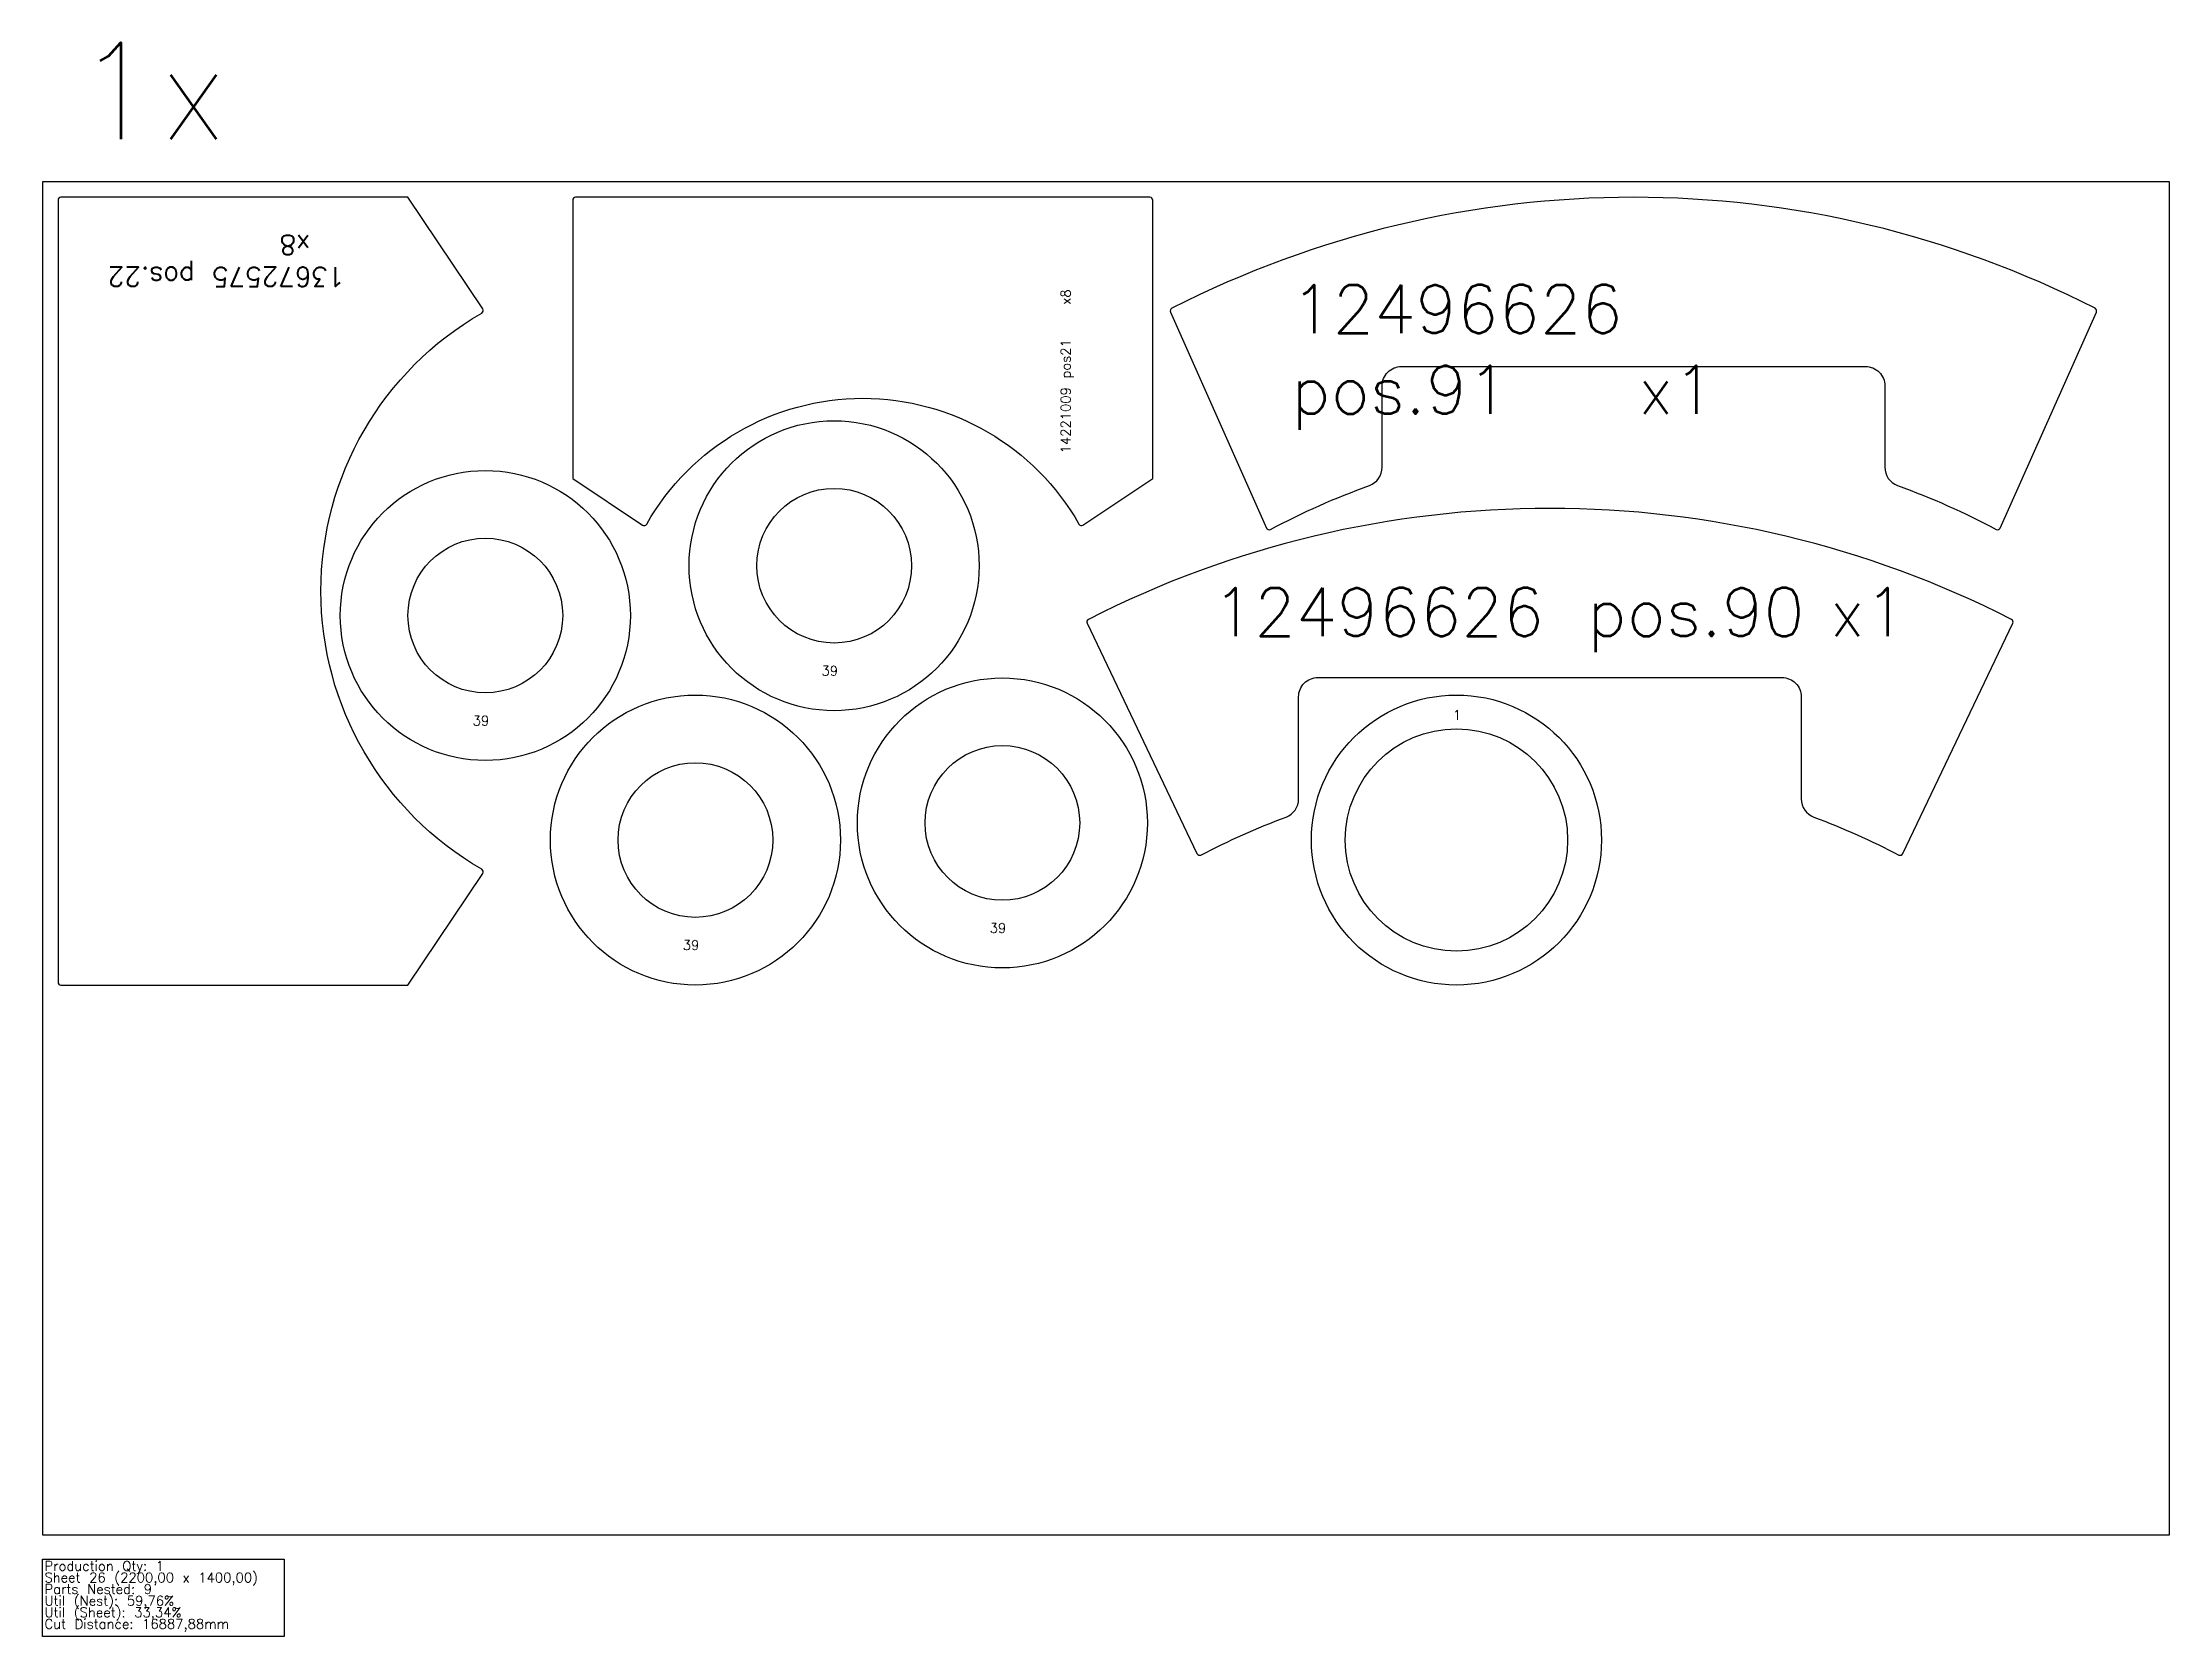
# Model space of a CAD drawing. Header units: millimetres. Extents: x 0 to 68500, y -105 to 2360.
# Drawn here: x 66300 to 68500, y -105 to 1544 of the extents above; entities that cross this region are included whole.
import ezdxf

# ---------------------------------------------------------------- set-up
doc = ezdxf.new("R2010")
doc.units = ezdxf.units.MM
for name, color, linetype in [('--NestedParts--', 7, 'Continuous'), ('sheet', 24, 'Continuous'), ('Stats', 7, 'Continuous'), ('Texto', 7, 'Continuous')]:
    doc.layers.add(name, color=color, linetype=linetype)
doc.styles.get("Standard").update_dxf_attribs({"font": 'txt.shx'})

msp = doc.modelspace()

# ---------------------------------------------------------------- texts
at = {"insert": (66333.8, 1544.1), "char_height": 100, "attachment_point": 1}
msp.add_mtext_dynamic_manual_height_columns('1x', width=283.974, gutter_width=1, heights=[0], dxfattribs=at)
at = {"layer": 'Stats', "color": 60}
for s, p in [('Sheet 26 (2200,00 x 1400,00)', (66302, -49)), ('Production Qty: 1', (66302, -37)), ('Parts Nested: 9', (66302, -61)), ('Util (Nest): 59,76%', (66302, -73)), ('Cut Distance: 16887,88mm', (66302, -97)), ('Util (Sheet): 33,34%', (66302, -85))]:
    msp.add_text(s, height=10, dxfattribs=at).set_placement(p)
at = {"layer": 'Texto', "color": 3, "attachment_point": 1}
for s, insert, char_height, width, rotation in [('13672575 pos.22    x8', (66612.5, 1291.6), 20, 288.466, 180), ('14221009 pos21    x8', (67353.3, 1119), 10, 241.542, 90)]:
    msp.add_mtext(s, dxfattribs=dict(at, insert=insert, char_height=char_height, width=width, rotation=rotation))
for s, insert, char_height, width in [('12496626 pos.91   x1', (67591.6, 1293.3), 50, 647.601), ('12496626 pos.90   ', (67510.4, 980), 50, 625.51), ('x1', (68148.4, 980), 50, 625.51), ('39', (67105.7, 899.1), 10, 25.724), ('39', (66744.9, 847.5), 10, 25.724), ('1', (67758.8, 853.3), 10, 25.724), ('39', (67279.7, 632.9), 10, 25.724), ('39', (66962.2, 615.3), 10, 25.724)]:
    msp.add_mtext(s, dxfattribs=dict(at, insert=insert, char_height=char_height, width=width))

# ---------------------------------------------------------------- linework, layer by layer
at = {"layer": '--NestedParts--', "color": 7}
for points in [[(66755.3, 1268.5), (66678, 1384), (66319, 1384, 0.414214), (66316, 1381), (66316, 572, 0.414214), (66319, 569), (66678, 569), (66755.3, 684.5, 0.434137), (66754.3, 688.8, -0.578139), (66754.3, 1264.2, 0.434137)], [(67448.4, 1381, 0.414214), (67445.4, 1384), (66851.4, 1384, 0.414214), (66848.4, 1381), (66848.4, 1093), (66920.6, 1044.8, 0.435642), (66924.9, 1045.8, -0.582391), (67372, 1045.8, 0.435642), (67376.2, 1044.8), (67448.4, 1093)]]:
    msp.add_lwpolyline(points, format="xyb", close=True, dxfattribs=at)
at = {"layer": '--NestedParts--', "color": 4}
for points in [[(68320.8, 1040.4, 0.434707), (68325, 1041.8), (68424.4, 1265.2, 0.398701), (68423, 1269.1, 0.240519), (67468.1, 1269.1, 0.398701), (67466.7, 1265.2), (67566.1, 1041.8, 0.434707), (67570.3, 1040.4, -0.034965), (67672.4, 1085.8, 0.315462), (67685.6, 1104.6), (67685.6, 1188.9, -0.414214), (67705.6, 1208.9), (68185.6, 1208.9, -0.414214), (68205.6, 1188.9), (68205.6, 1104.6, 0.315462), (68218.7, 1085.8, -0.034965)], [(68119.2, 761.5, 0.312963), (68132.2, 742.7, -0.030902), (68220.2, 703.5, 0.424868), (68224.3, 704.9), (68338, 943.3, 0.406299), (68336.6, 947.3, 0.240481), (67381.8, 947.3, 0.406299), (67380.5, 943.3), (67494.1, 704.9, 0.424868), (67498.2, 703.5, -0.030902), (67586.2, 742.7, 0.312963), (67599.2, 761.5), (67599.2, 867.1, -0.414214), (67619.2, 887.1), (68099.2, 887.1, -0.414214), (68119.2, 867.1)]]:
    msp.add_lwpolyline(points, format="xyb", close=True, dxfattribs=at)
at = {"layer": '--NestedParts--', "color": 7}
for centre, radius in [((67118.8, 1002.8), 150), ((66758, 951.3), 150), ((67118.8, 1002.8), 80), ((66758, 951.3), 80), ((67292.8, 736.7), 150), ((66975.3, 719), 150), ((67762.5, 719), 150), ((67292.8, 736.7), 80), ((67762.5, 719), 115), ((66975.3, 719), 80)]:
    msp.add_circle(centre, radius, dxfattribs=at)
at = {"layer": 'sheet', "color": 7}
msp.add_lwpolyline([(66300, 0), (68500, 0), (68500, 1400), (66300, 1400)], close=True, dxfattribs=at)
at = {"layer": 'Stats', "color": 151}
msp.add_lwpolyline([(66300, -25), (66550, -25), (66550, -105), (66300, -105), (66300, -25)], close=True, dxfattribs=at)

msp.set_redraw_order([(e.dxf.handle, doc.entitydb.next_handle()) for e in msp.query("TEXT MTEXT ATTDEF DIMENSION ARC_DIMENSION")])  # texts and dimensions are drawn at this point

doc.saveas('drawing.dxf')
